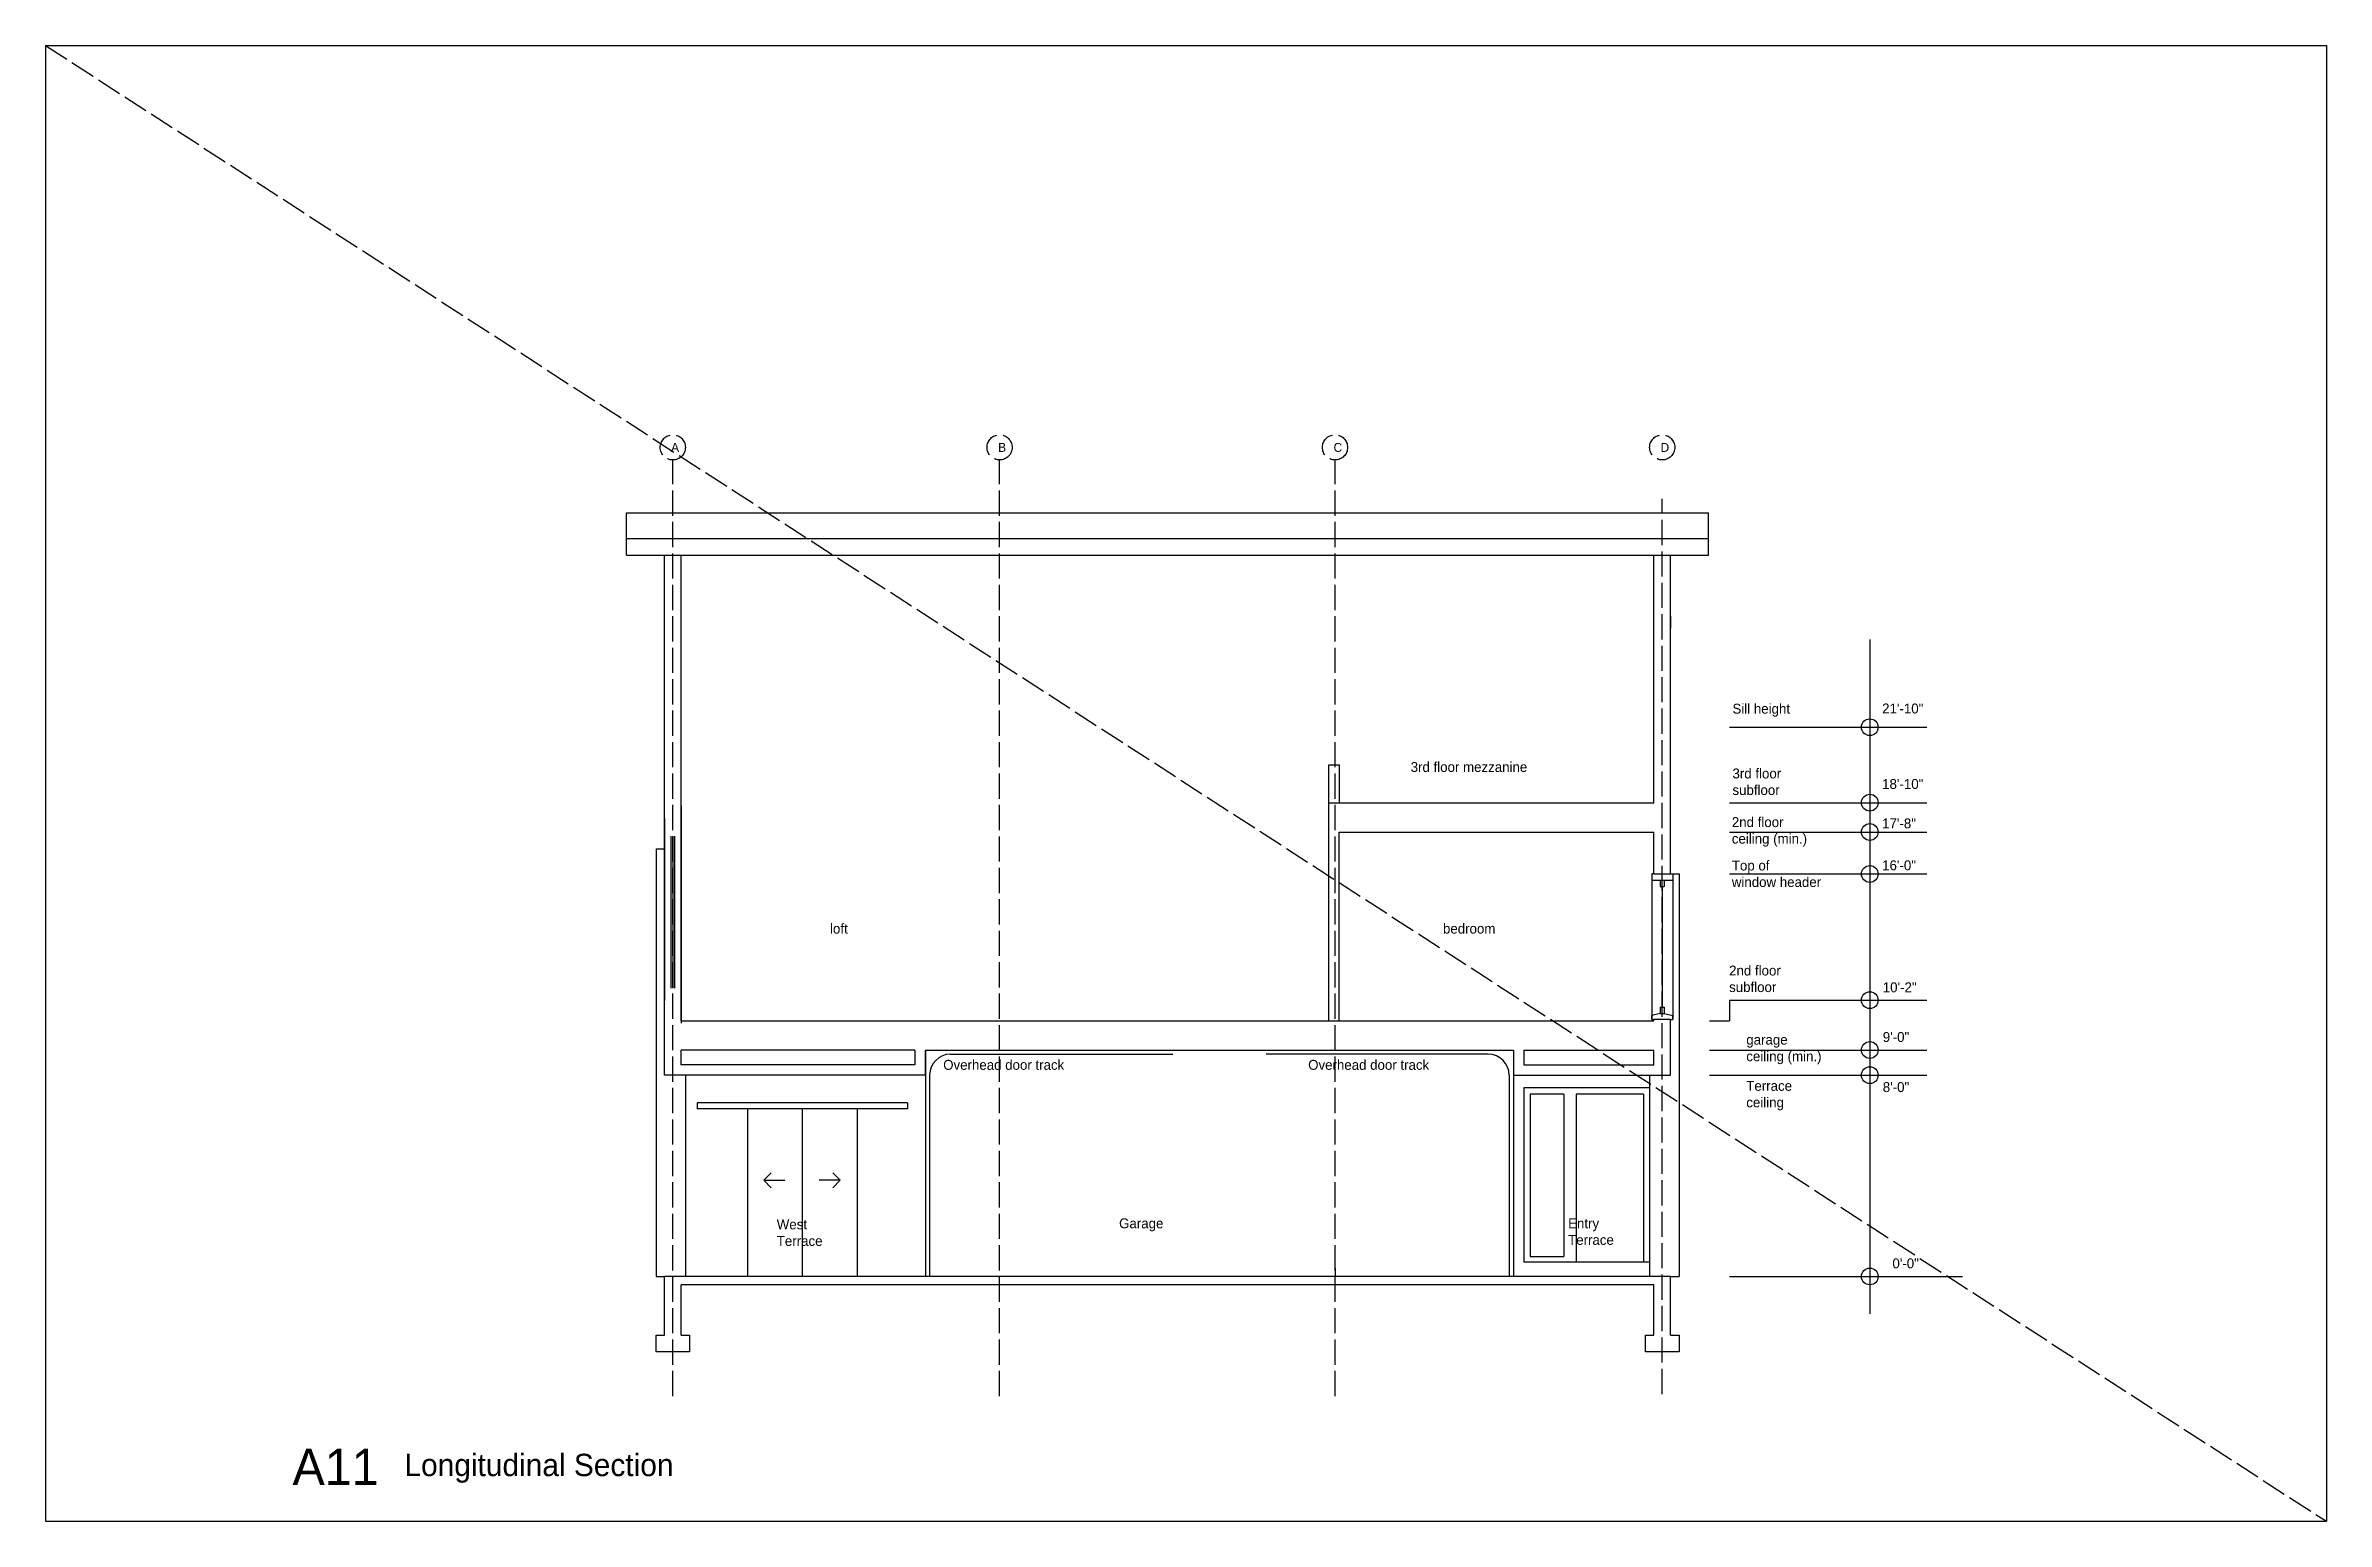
# Model space of a CAD drawing. Header units: inches. Extents: x 967 to 6851, y -1067 to 3434.
# Drawn here: x 3365 to 4453, y 1211 to 1915 of the extents above; entities that cross this region are included whole.
import ezdxf

# ---------------------------------------------------------------- set-up
doc = ezdxf.new("R2010")
doc.units = ezdxf.units.IN
doc.header["$MEASUREMENT"] = 0
doc.linetypes.add('ACAD_ISO02W100', pattern=[15, 12, -3])
for name, color, linetype in [('const', 7, 'Continuous'), ('e2', 251, 'Continuous'), ('glass', 172, 'Continuous'), ('grid', 252, 'ACAD_ISO02W100'), ('millwork', 253, 'Continuous'), ('soffit', 253, 'ACAD_ISO02W100'), ('walls', 7, 'Continuous')]:
    doc.layers.add(name, color=color, linetype=linetype)

msp = doc.modelspace()

# ---------------------------------------------------------------- texts
at = {"layer": 'const', "attachment_point": 1}
for s, insert, char_height, width in [('A', (3663.5, 1725.7), 4.26, 1625.197), ('B', (3819.5, 1725.7), 4.26, 1625.197), ('C', (3979.5, 1725.7), 4.26, 1625.197), ('D', (4135.5, 1725.7), 4.26, 1625.197), ('Sill height', (4169.8, 1601.3), 4.736, 1805.775), ('21\'-10"', (4241.2, 1601.4), 4.74, 1805.775), ('3rd floor mezzanine', (4016.3, 1573.5), 4.736, 1805.775), ('3rd floor^Jsubfloor', (4169.8, 1570.4), 4.736, 1805.775), ('18\'-10"', (4241.2, 1565.4), 4.74, 1805.775), ('\\P2nd floor^Jceiling (min.)', (4169.5, 1555.1), 4.736, 1805.775), ('\\P17\'-8"', (4241.2, 1554.5), 4.74, 1805.775), ('\\PTop of \\Pwindow header', (4169.5, 1534.4), 4.736, 1805.775), ('\\P16\'-0"', (4241.2, 1534.5), 4.74, 1805.775), ('loft', (3739.3, 1496.4), 4.74, 1805.775), ('bedroom', (4031.7, 1496.4), 4.74, 1805.775), ('2nd floor^Jsubfloor', (4168.2, 1476.4), 4.736, 1805.775), ('10\'-2"', (4241.5, 1468.4), 4.74, 1805.775), ('garage^Jceiling (min.)', (4176.4, 1443.4), 4.736, 1805.775), ('9\'-0"', (4241.5, 1444.7), 4.74, 1805.775), ('Overhead door track', (3793.3, 1431.4), 4.736, 1805.775), ('Overhead door track', (3967.4, 1431.4), 4.736, 1805.775), ('Terrace^Jceiling', (4176.4, 1421.4), 4.736, 1805.775), ('8\'-0"', (4241.5, 1420.8), 4.74, 1805.775), ('West\\PTerrace', (3713.9, 1355.3), 4.74, 1805.775), ('Garage', (3877.2, 1355.8), 4.74, 1805.775), ('Entry^JTerrace', (4091.4, 1355.8), 4.736, 1805.775), ('0\'-0"', (4246.1, 1336.7), 4.74, 1805.775), ('A11', (3482.9, 1245.9), 17.26, 6582.049), ('Longitudinal Section', (3536.3, 1243.5), 10.656, 4062.993)]:
    msp.add_mtext(s, dxfattribs=dict(at, insert=insert, char_height=char_height, width=width))

# ---------------------------------------------------------------- linework, layer by layer
for p, q in [((3365.1, 1915.3), (3365.1, 1211.3)), ((3365.1, 1915.3), (4453.1, 1915.3)), ((4453.1, 1915.3), (4453.1, 1211.3)), ((3365.1, 1211.3), (4453.1, 1211.3))]:
    msp.add_line(p, q)
at = {"layer": 'e2'}
for p, q in [((4140.3, 1666.2), (4140.3, 1672.2)), ((3660.3, 1643), (3660.3, 1656.7)), ((4140.3, 1643), (4140.3, 1656.7)), ((4235.3, 1632), (4235.3, 1310.2)), ((4168.4, 1590.1), (4262.5, 1590.1)), ((3660.3, 1546.6), (3660.3, 1459.8)), ((3668.3, 1552.6), (3668.3, 1448.9)), ((4168.4, 1554.1), (4262.5, 1554.1)), ((3663.4, 1538.1), (3663.4, 1465.6)), ((3665.1, 1538.1), (3665.1, 1465.6)), ((4168.4, 1540.1), (4262.5, 1540.1)), ((3656.3, 1532.1), (3656.3, 1328.1)), ((3656.3, 1532.1), (3660.3, 1532.1)), ((4131.3, 1520.1), (4131.3, 1450.6)), ((4141.3, 1520.1), (4141.3, 1450.6)), ((4141.3, 1520.1), (4144.3, 1520.1)), ((4144.3, 1520.1), (4144.3, 1328.1)), ((4168.4, 1520.1), (4262.5, 1520.1)), ((4168.4, 1459.9), (4262.5, 1459.9)), ((4168.4, 1459.9), (4168.4, 1450.1)), ((4158.9, 1450.1), (4168.4, 1450.1)), ((3796.8, 1434.1), (3902.8, 1434.1)), ((4053.3, 1434.1), (3947.3, 1434.1)), ((4158.9, 1436.1), (4262.5, 1436.1)), ((3670.3, 1424.1), (3670.3, 1328.1)), ((3784.8, 1424.1), (3784.8, 1328.1)), ((4065.3, 1424.1), (4065.3, 1328.1)), ((4130.3, 1418.1), (4070.3, 1418.1)), ((4070.3, 1418.1), (4070.3, 1335.1)), ((4073.3, 1415.1), (4073.3, 1337.6)), ((4089.3, 1415.1), (4073.3, 1415.1)), ((4089.3, 1415.1), (4089.3, 1337.6)), ((4095.3, 1415.1), (4095.3, 1335.1)), ((4127.3, 1415.1), (4095.3, 1415.1)), ((4127.3, 1415.1), (4127.3, 1335.1)), ((4130.3, 1424.1), (4130.3, 1328.1)), ((4158.9, 1424.1), (4262.5, 1424.1)), ((3776.2, 1410.9), (3676, 1410.9)), ((3676, 1410.9), (3676, 1408.1)), ((3776.2, 1408.1), (3676, 1408.1)), ((3700, 1408.1), (3700, 1328.1)), ((3726, 1408.1), (3726, 1328.1)), ((3752.2, 1408.1), (3752.2, 1328.1)), ((3776.2, 1410.9), (3776.2, 1408.1)), ((3707.8, 1374), (3711.3, 1377.5)), ((3707.8, 1374), (3717.8, 1374)), ((3707.8, 1374), (3711.3, 1370.4)), ((3744.2, 1374), (3734.2, 1374)), ((3744.2, 1374), (3740.7, 1377.5)), ((3744.2, 1374), (3740.7, 1370.4)), ((3656.3, 1328.1), (3660.3, 1328.1)), ((4070.3, 1335.1), (4130.3, 1335.1)), ((4073.3, 1337.6), (4089.3, 1337.6)), ((4140.3, 1328.1), (4144.3, 1328.1)), ((4168.4, 1328.1), (4262.5, 1328.1)), ((4247.7, 1328.1), (4279.6, 1328.1))]:
    msp.add_line(p, q, dxfattribs=at)
for centre in [(4235.3, 1590.1), (4235.3, 1554.1), (4235.3, 1540.1), (4235.3, 1520.1), (4235.3, 1459.9), (4235.3, 1436.1), (4235.3, 1424.1), (4235.3, 1328.1)]:
    msp.add_circle(centre, 4, dxfattribs=at)
for centre, start, end in [((3796.8, 1424.1), 90, 180), ((4053.3, 1424.1), 0, 90)]:
    msp.add_arc(centre, 10, start, end, dxfattribs=at)
at = {"layer": 'glass'}
msp.add_line((3664.3, 1538.1), (3664.3, 1465.6), dxfattribs=at)
at = {"layer": 'grid'}
for p, q in [((3664.3, 1271), (3664.3, 1717.6)), ((3820.2, 1271), (3820.2, 1717.6)), ((3980.2, 1271), (3980.2, 1717.6)), ((4136.3, 1272), (4136.3, 1699))]:
    msp.add_line(p, q, dxfattribs=at)
for centre in [(3664.3, 1723.6), (3820.2, 1723.6), (3980.2, 1723.6), (4136.3, 1723.6)]:
    msp.add_circle(centre, 6, dxfattribs=at)
at = {"layer": 'millwork'}
for p, q in [((3642.3, 1680.2), (3642.3, 1692.3)), ((3642.3, 1692.3), (4158.3, 1692.3)), ((4158.3, 1680.2), (4158.3, 1692.3))]:
    msp.add_line(p, q, dxfattribs=at)
at = {"layer": 'soffit'}
msp.add_line((3365.1, 1915.3), (4453.1, 1211.3), dxfattribs=at)
at = {"layer": 'walls'}
for p, q in [((3642.3, 1672.2), (3642.3, 1680.2)), ((3642.3, 1680.2), (4158.3, 1680.2)), ((4158.3, 1672.2), (4158.3, 1680.2)), ((3642.3, 1672.2), (4158.3, 1672.2)), ((3660.3, 1424.1), (3660.3, 1672.2)), ((3668.3, 1450.1), (3668.3, 1672.2)), ((4132.3, 1554.1), (4132.3, 1672.2)), ((4140.3, 1542.4), (4140.3, 1672.2)), ((4140.3, 1656.7), (4140.3, 1666.2)), ((4140.3, 1643), (4140.3, 1637.4)), ((3977.2, 1450.1), (3977.2, 1572.1)), ((3977.2, 1572.1), (3982.2, 1572.1)), ((3982.2, 1572.1), (3982.2, 1554.1)), ((3977.2, 1554.1), (4132.3, 1554.1)), ((3982.2, 1450.1), (3982.2, 1540.1)), ((3982.2, 1540.1), (4132.3, 1540.1)), ((4132.3, 1520.1), (4132.3, 1540.1)), ((4140.3, 1520.1), (4140.3, 1542.4)), ((4131.3, 1520.1), (4131.3, 1517.1)), ((4132.3, 1520.1), (4131.3, 1520.1)), ((4131.3, 1517.1), (4141.3, 1517.1)), ((4132.3, 1520.1), (4140.3, 1520.1)), ((4135.3, 1517.1), (4137.3, 1517.1)), ((4135.3, 1517.1), (4135.3, 1514.1)), ((4135.3, 1514.1), (4137.3, 1514.1)), ((4136.3, 1514.1), (4136.3, 1456.6)), ((4137.3, 1517.1), (4137.3, 1514.1)), ((4140.3, 1520.1), (4141.3, 1520.1)), ((4141.3, 1520.1), (4141.3, 1517.1)), ((3668.3, 1450.1), (4132.3, 1450.1)), ((4135.3, 1453.6), (4131.3, 1452.6)), ((4131.3, 1450.6), (4131.3, 1452.6)), ((4131.3, 1450.6), (4132.3, 1450.6)), ((4132.3, 1450.1), (4132.3, 1450.6)), ((4140.3, 1450.6), (4132.3, 1450.6)), ((4135.3, 1456.6), (4135.3, 1453.6)), ((4135.3, 1456.6), (4137.3, 1456.6)), ((4135.3, 1453.6), (4137.3, 1453.6)), ((4137.3, 1456.6), (4137.3, 1453.6)), ((4137.3, 1453.6), (4141.3, 1452.6)), ((4140.3, 1424.1), (4140.3, 1450.6)), ((4140.3, 1450.6), (4141.3, 1450.6)), ((4141.3, 1450.6), (4141.3, 1452.6)), ((4141.3, 1450.6), (4141.3, 1450.6)), ((3779.8, 1436.1), (3668.3, 1436.1)), ((3668.3, 1429.1), (3668.3, 1436.1)), ((3779.8, 1429.1), (3668.3, 1429.1)), ((3779.8, 1436.1), (3779.8, 1429.1)), ((3784.8, 1436.1), (4065.3, 1436.1)), ((3784.8, 1424.1), (3784.8, 1436.1)), ((3784.8, 1436.1), (3784.8, 1424.1)), ((4065.3, 1436.1), (4065.3, 1424.1)), ((4070.3, 1436.1), (4132.3, 1436.1)), ((4070.3, 1436.1), (4070.3, 1429.1)), ((4070.3, 1429.1), (4132.3, 1429.1)), ((4132.3, 1429.1), (4132.3, 1436.1)), ((3784.8, 1424.1), (3660.3, 1424.1)), ((3786.8, 1424.1), (3786.8, 1328.1)), ((4063.3, 1424.1), (4063.3, 1328.1)), ((4065.3, 1424.1), (4140.3, 1424.1)), ((4140.3, 1328.1), (3660.3, 1328.1)), ((3660.3, 1300.1), (3660.3, 1328.1)), ((3980.2, 1332.1), (3980.2, 1328.1)), ((4140.3, 1300.1), (4140.3, 1328.1)), ((4132.3, 1324.1), (3668.3, 1324.1)), ((3668.3, 1300.1), (3668.3, 1324.1)), ((4132.3, 1300.1), (4132.3, 1324.1)), ((3656.3, 1300.1), (3660.3, 1300.1)), ((3656.3, 1292.1), (3656.3, 1300.1)), ((3668.3, 1300.1), (3672.3, 1300.1)), ((3672.3, 1300.1), (3672.3, 1292.1)), ((4128.3, 1292.1), (4128.3, 1300.1)), ((4128.3, 1300.1), (4132.3, 1300.1)), ((4140.3, 1300.1), (4144.3, 1300.1)), ((4144.3, 1300.1), (4144.3, 1292.1)), ((3672.3, 1292.1), (3656.3, 1292.1)), ((4144.3, 1292.1), (4128.3, 1292.1))]:
    msp.add_line(p, q, dxfattribs=at)

msp.set_redraw_order([(e.dxf.handle, doc.entitydb.next_handle()) for e in msp.query("TEXT MTEXT ATTDEF DIMENSION ARC_DIMENSION")])  # texts and dimensions are drawn at this point

doc.saveas('drawing.dxf')
